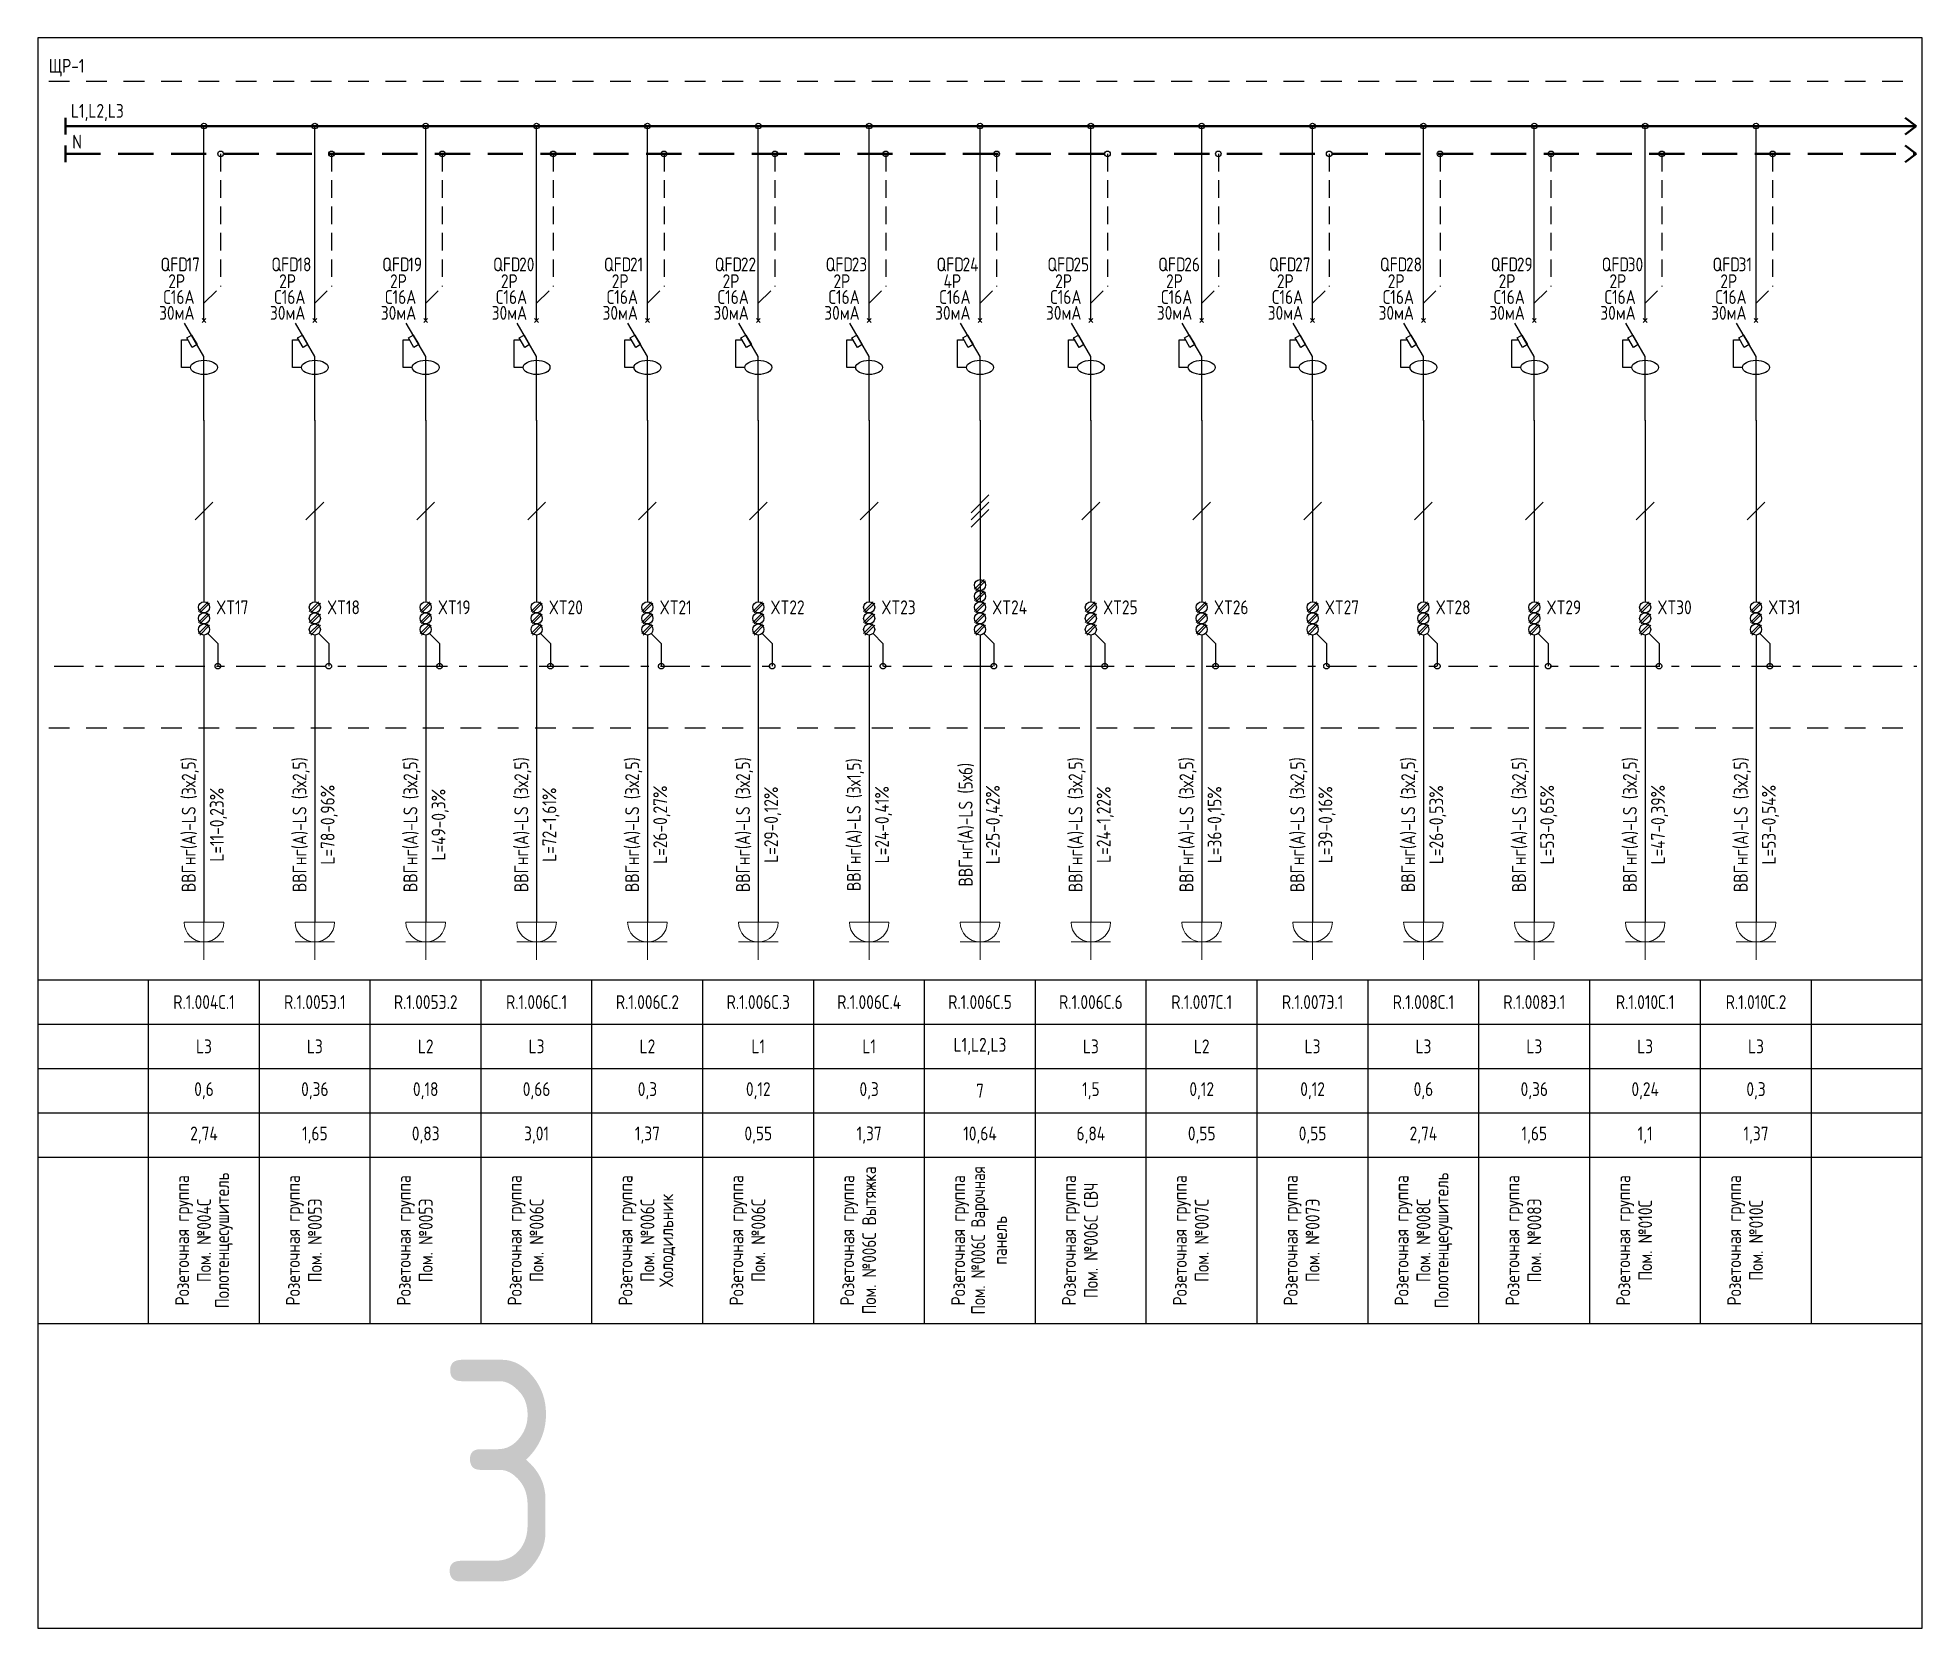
# Model space of a CAD drawing. Header units: millimetres. Extents: x -559267 to 5835, y 0 to 209897.
# Drawn here: x 735 to 1075, y 1291 to 1578 of the extents above; entities that cross this region are included whole.
import ezdxf
from ezdxf.enums import TextEntityAlignment as Align

# ---------------------------------------------------------------- set-up
doc = ezdxf.new("R2010")
doc.units = ezdxf.units.MM
for name, pattern in [('CENTER2', [28.575, 19.05, -3.175, 3.175, -3.175]), ('HIDDEN2', [4.7625, 3.175, -1.5875]), ('JIS_02_0.7', [1.35, 0.75, -0.6]), ('Штрихштриховая', [10.936111, 5.291667, -2.116667, 1.411111, -2.116667])]:
    doc.linetypes.add(name, pattern=pattern)
for name, color, linetype in [('SX_BLOCKS', 7, 'Continuous'), ('SX_BOUND', 7, 'JIS_02_0.7'), ('SX_LINES', 7, 'Continuous'), ('SX_PE', 3, 'CENTER2'), ('SX_TABLE', 7, 'Continuous'), ('SX_TEXT', 7, 'Continuous')]:
    doc.layers.add(name, color=color, linetype=linetype)
doc.layers.add('Таблицы', color=7, linetype='Continuous', lineweight=13)
doc.styles.add('SX_GOST', font='GOST2304A_0.ttf')
doc.styles.add('UNC_A', font='GOST2304A_0.ttf')
doc.styles.add('Unecom', font='GOST2304A_0.ttf', dxfattribs={"height": 2.5})

msp = doc.modelspace()

# ---------------------------------------------------------------- texts
at = {"layer": 'Defpoints', "color": 6, "insert": (807.02, 1339.31), "char_height": 40, "attachment_point": 1, "style": 'Unecom'}
msp.add_mtext_dynamic_manual_height_columns('3', width=99.9205, gutter_width=12.5, heights=[0], dxfattribs=at)
at = {"layer": 'SX_TEXT', "style": 'SX_GOST'}
msp.add_text('ЩР-1', height=2.5, dxfattribs=at).set_placement((737, 1571.66))

# ---------------------------------------------------------------- blocks, each defined once
blk = doc.blocks.new('SX_TCOL')
for p, q in [((-10, 62), (10, 62)), ((10, 0), (10, 62)), ((-10, 54), (10, 54)), ((-10, 46), (10, 46)), ((-10, 38), (10, 38)), ((-10, 30), (10, 30)), ((-10, 0), (10, 0))]:
    blk.add_line(p, q)
at = {"style": 'SX_GOST'}
for tag, p in [('CAB1', (-2.6, 90)), ('CAB2', (2.6, 90)), ('NAME1', (-3.6, 15)), ('NAME2', (0, 15)), ('NAME3', (3.6, 15))]:
    blk.add_attdef(tag, text='', height=2.5, rotation=90, dxfattribs=at).set_placement(p, align=Align.MIDDLE)
for tag, p in [('LINE', (0, 58)), ('PH', (0, 50)), ('POW', (0, 42)), ('CUR', (0, 34))]:
    blk.add_attdef(tag, text='', height=2.5, dxfattribs=at).set_placement(p, align=Align.MIDDLE)
blk = doc.blocks.new('*U418')
at = {"lineweight": 40}
for p, q in [((333.89, 0), (331.89, 1.5)), ((333.89, 0), (331.89, -1.5)), ((333.89, -5), (331.89, -3.5)), ((333.89, -5), (331.89, -6.5))]:
    blk.add_line(p, q, dxfattribs=at)
at = {"linetype": 'ByBlock', "lineweight": 40}
for points in [[(0, 1.5), (0, -1.5)], [(0, 0), (333.89, 0)], [(0, -3.5), (0, -6.5)]]:
    blk.add_lwpolyline(points, dxfattribs=at)
at = {"color": 4, "linetype": 'HIDDEN2', "lineweight": 40, "ltscale": 2}
blk.add_lwpolyline([(0, -5), (333.89, -5)], dxfattribs=at)
at = {"insert": (1.24, -1.57), "char_height": 2.5, "attachment_point": 1, "style": 'UNC_A'}
blk.add_mtext_dynamic_manual_height_columns('N', width=3.8436, gutter_width=12.5, heights=[0], dxfattribs=at)
at = {"style": 'UNC_A'}
blk.add_attdef('ЛИНИЯ', (1, 1.5), '', height=2.5, dxfattribs=at)
blk = doc.blocks.new('*U429')
for p, q in [((0, -36.27), (0, -1.19)), ((0, -42.79), (-3.51, -36.72)), ((-0.35, -36.62), (0.35, -35.91)), ((0.35, -36.62), (-0.35, -35.91)), ((-4.05, -44.73), (-4.05, -39.76)), ((-4.05, -39.76), (-2.91, -39.76)), ((0, -54.31), (0, -42.79)), ((-2.42, -44.73), (-4.05, -44.73))]:
    blk.add_line(p, q)
at = {"color": 4, "linetype": 'HIDDEN2'}
for p in [(3, -6.19), (0, -33.16)]:
    blk.add_line(p, (3, -30.16), dxfattribs=at)
blk.add_lwpolyline([(-2.12, -41.12), (-3.12, -39.39), (-2.25, -38.89), (-1.25, -40.62)], close=True)
for centre in [(0, -1.19), (3, -6.19)]:
    blk.add_circle(centre, 0.5)
blk.add_ellipse((0, -44.73), major_axis=(-2.42, 0), ratio=0.530622)
at = {"insert": (-7.85, -24.9), "char_height": 2.5, "attachment_point": 1, "style": 'Unecom'}
blk.add_mtext_dynamic_manual_height_columns('\\pxql;QFD', width=5.7065, gutter_width=12.5, heights=[4.37], dxfattribs=at)
at = {"style": 'Unecom'}
blk.add_attdef('N', (-3.15, -27.4), '', height=2.5, dxfattribs=at)
for tag, p in [('P', (-3.4, -30.43)), ('МА', (-1.71, -36.14)), ('A', (-1.7, -33.28))]:
    blk.add_attdef(tag, text='', height=2.5, dxfattribs=at).set_placement(p, align=Align.RIGHT)
blk = doc.blocks.new('XT')
at = {"color": 32, "true_color": 0xcd6928}
for p, q in [((0.75, 0), (-1, -1.75)), ((1, -0.25), (-0.75, -2))]:
    blk.add_line(p, q, dxfattribs=at)
at = {"color": 5}
for p, q in [((0.75, -2), (-1, -3.75)), ((1, -2.25), (-0.75, -4))]:
    blk.add_line(p, q, dxfattribs=at)
at = {"color": 32, "true_color": 0xcd6928}
blk.add_circle((0, -1), 1, dxfattribs=at)
at = {"color": 5}
blk.add_circle((0, -3), 1, dxfattribs=at)
at = {"style": 'UNC_A'}
blk.add_attdef('1', (1.75, 0.11), '', height=2.5, dxfattribs=at)
blk = doc.blocks.new('SX_XTPE')
at = {"color": 3}
for p, q in [((0.753, 1.003), (-1.003, -0.753)), ((1.003, 0.753), (-0.753, -1.003))]:
    blk.add_line(p, q, dxfattribs=at)
blk.add_circle((0, 0), 1, dxfattribs=at)
blk = doc.blocks.new('Розетка1')
at = {"layer": 'Таблицы', "color": 1}
for p, q in [((-83.5, 83.5), (83.5, 83.5)), ((0, 0), (0, 158.3)), ((-83.5, 0), (83.5, 0))]:
    blk.add_line(p, q, dxfattribs=at)
blk.add_arc((0, 0), 83.5, 0, 180, dxfattribs=at)
blk.add_arc((0, 0), 83.5, 0, 180, dxfattribs=at)
blk = doc.blocks.new('SX_XT3')
at = {"color": 32, "true_color": 0xcd6928}
for p, q in [((0.7533, 4.0033), (-1.0033, 2.2467)), ((1.0033, 3.7533), (-0.7533, 1.9967)), ((0.7533, 2.0033), (-1.0033, 0.2467)), ((1.0033, 1.7533), (-0.7533, -0.0033))]:
    blk.add_line(p, q, dxfattribs=at)
for centre in [(0, 3), (0, 1)]:
    blk.add_circle(centre, 1, dxfattribs=at)

# ---------------------------------------------------------------- linework, layer by layer
at = {"color": 3, "linetype": 'Штрихштриховая'}
msp.add_line((738, 1464.59), (1074, 1464.59), dxfattribs=at)
at = {"color": 6}
msp.add_lwpolyline([(1075, 1577.99), (735, 1577.99), (735, 1290.99), (1075, 1290.99), (1075, 1577.99)], dxfattribs=at)
at = {"layer": 'SX_BOUND', "ltscale": 5}
for p, q in [((737, 1570.16), (1073, 1570.16)), ((737, 1453.49), (1073, 1453.49))]:
    msp.add_line(p, q, dxfattribs=at)
at = {"layer": 'SX_LINES'}
for p, q in [((765, 1508.95), (765, 1476.21)), ((785, 1508.95), (785, 1476.21)), ((805, 1508.95), (805, 1476.21)), ((825, 1508.95), (825, 1476.21)), ((845, 1508.95), (845, 1476.21)), ((865, 1508.95), (865, 1476.21)), ((885, 1508.95), (885, 1476.21)), ((905, 1508.95), (905, 1476.21)), ((925, 1508.95), (925, 1476.21)), ((945, 1508.95), (945, 1476.21)), ((965, 1508.95), (965, 1476.21)), ((985, 1508.95), (985, 1476.21)), ((1005, 1508.95), (1005, 1476.21)), ((1025, 1508.95), (1025, 1476.21)), ((1045, 1508.95), (1045, 1476.21)), ((763.4, 1490.98), (766.6, 1494.18)), ((783.4, 1490.98), (786.6, 1494.18)), ((803.4, 1490.98), (806.6, 1494.18)), ((823.4, 1490.98), (826.6, 1494.18)), ((843.4, 1490.98), (846.6, 1494.18)), ((863.4, 1490.98), (866.6, 1494.18)), ((883.4, 1490.98), (886.6, 1494.18)), ((903.4, 1492.28), (906.6, 1495.48)), ((903.4, 1490.98), (906.6, 1494.18)), ((903.4, 1489.68), (906.6, 1492.88)), ((923.4, 1490.98), (926.6, 1494.18)), ((943.4, 1490.98), (946.6, 1494.18)), ((963.4, 1490.98), (966.6, 1494.18)), ((983.4, 1490.98), (986.6, 1494.18)), ((1003.4, 1490.98), (1006.6, 1494.18)), ((1023.4, 1490.98), (1026.6, 1494.18)), ((1043.4, 1490.98), (1046.6, 1494.18)), ((765, 1470.21), (765, 1418.4)), ((785, 1470.21), (785, 1418.4)), ((805, 1470.21), (805, 1418.4)), ((825, 1470.21), (825, 1418.4)), ((845, 1470.21), (845, 1418.4)), ((865, 1470.21), (865, 1418.4)), ((885, 1470.21), (885, 1418.4)), ((905, 1470.21), (905, 1418.4)), ((925, 1470.21), (925, 1418.4)), ((945, 1470.21), (945, 1418.4)), ((965, 1470.21), (965, 1418.4)), ((985, 1470.21), (985, 1418.4)), ((1005, 1470.21), (1005, 1418.4)), ((1025, 1470.21), (1025, 1418.4)), ((1045, 1470.21), (1045, 1418.4))]:
    msp.add_line(p, q, dxfattribs=at)
at = {"layer": 'SX_PE'}
for p, q in [((765.7, 1470.51), (767.5, 1468.71)), ((785.7, 1470.51), (787.5, 1468.71)), ((805.7, 1470.51), (807.5, 1468.71)), ((825.7, 1470.51), (827.5, 1468.71)), ((845.7, 1470.51), (847.5, 1468.71)), ((865.7, 1470.51), (867.5, 1468.71)), ((885.7, 1470.51), (887.5, 1468.71)), ((905.7, 1470.51), (907.5, 1468.71)), ((925.7, 1470.51), (927.5, 1468.71)), ((945.7, 1470.51), (947.5, 1468.71)), ((965.7, 1470.51), (967.5, 1468.71)), ((985.7, 1470.51), (987.5, 1468.71)), ((1005.7, 1470.51), (1007.5, 1468.71)), ((1025.7, 1470.51), (1027.5, 1468.71)), ((1045.7, 1470.51), (1047.5, 1468.71)), ((767.5, 1468.71), (767.5, 1464.59)), ((787.5, 1468.71), (787.5, 1464.59)), ((807.5, 1468.71), (807.5, 1464.59)), ((827.5, 1468.71), (827.5, 1464.59)), ((847.5, 1468.71), (847.5, 1464.59)), ((867.5, 1468.71), (867.5, 1464.59)), ((887.5, 1468.71), (887.5, 1464.59)), ((907.5, 1468.71), (907.5, 1464.59)), ((927.5, 1468.71), (927.5, 1464.59)), ((947.5, 1468.71), (947.5, 1464.59)), ((967.5, 1468.71), (967.5, 1464.59)), ((987.5, 1468.71), (987.5, 1464.59)), ((1007.5, 1468.71), (1007.5, 1464.59)), ((1027.5, 1468.71), (1027.5, 1464.59)), ((1047.5, 1468.71), (1047.5, 1464.59))]:
    msp.add_line(p, q, dxfattribs=at)
for centre in [(767.5, 1464.59), (787.5, 1464.59), (807.5, 1464.59), (827.5, 1464.59), (847.5, 1464.59), (867.5, 1464.59), (887.5, 1464.59), (907.5, 1464.59), (927.5, 1464.59), (947.5, 1464.59), (967.5, 1464.59), (987.5, 1464.59), (1007.5, 1464.59), (1027.5, 1464.59), (1047.5, 1464.59)]:
    msp.add_circle(centre, 0.5, dxfattribs=at)

# ---------------------------------------------------------------- block references
at = {"layer": 'SX_BLOCKS'}
for p, values in [((765, 1563.23), {'N': '17', 'P': '2P', 'A': 'С16А', 'МА': '30мА'}), ((785, 1563.23), {'N': '18', 'P': '2P', 'A': 'С16А', 'МА': '30мА'}), ((805, 1563.23), {'N': '19', 'P': '2P', 'A': 'С16А', 'МА': '30мА'}), ((825, 1563.23), {'N': '20', 'P': '2P', 'A': 'С16А', 'МА': '30мА'}), ((845, 1563.23), {'N': '21', 'P': '2P', 'A': 'С16А', 'МА': '30мА'}), ((865, 1563.23), {'N': '22', 'P': '2P', 'A': 'С16А', 'МА': '30мА'}), ((885, 1563.23), {'N': '23', 'P': '2P', 'A': 'С16А', 'МА': '30мА'}), ((905, 1563.23), {'N': '24', 'P': '4P', 'A': 'С16А', 'МА': '30мА'}), ((925, 1563.23), {'N': '25', 'P': '2P', 'A': 'С16А', 'МА': '30мА'}), ((945, 1563.23), {'N': '26', 'P': '2P', 'A': 'С16А', 'МА': '30мА'}), ((965, 1563.23), {'N': '27', 'P': '2P', 'A': 'С16А', 'МА': '30мА'}), ((985, 1563.23), {'N': '28', 'P': '2P', 'A': 'С16А', 'МА': '30мА'}), ((1005, 1563.23), {'N': '29', 'P': '2P', 'A': 'С16А', 'МА': '30мА'}), ((1025, 1563.23), {'N': '30', 'P': '2P', 'A': 'С16А', 'МА': '30мА'}), ((1045, 1563.23), {'N': '31', 'P': '2P', 'A': 'С16А', 'МА': '30мА'})]:
    msp.add_blockref('*U429', p, dxfattribs=at).add_auto_attribs(values)
for name, p in [('SX_XT3', (905, 1476.21)), ('SX_XTPE', (765, 1471.21)), ('SX_XTPE', (785, 1471.21)), ('SX_XTPE', (805, 1471.21)), ('SX_XTPE', (825, 1471.21)), ('SX_XTPE', (845, 1471.21)), ('SX_XTPE', (865, 1471.21)), ('SX_XTPE', (885, 1471.21)), ('SX_XTPE', (905, 1471.21)), ('SX_XTPE', (925, 1471.21)), ('SX_XTPE', (945, 1471.21)), ('SX_XTPE', (965, 1471.21)), ('SX_XTPE', (985, 1471.21)), ('SX_XTPE', (1005, 1471.21)), ('SX_XTPE', (1025, 1471.21)), ('SX_XTPE', (1045, 1471.21))]:
    msp.add_blockref(name, p, dxfattribs=at)
ref = msp.add_blockref('XT', (765, 1476.21), dxfattribs=at)
ref.add_attrib('1', 'XT17', (767.2, 1473.96), dxfattribs={"layer": '0', "height": 2.5, "style": 'UNC_A'})
ref = msp.add_blockref('XT', (785, 1476.21), dxfattribs=at)
ref.add_attrib('1', 'XT18', (787.2, 1473.96), dxfattribs={"layer": '0', "height": 2.5, "style": 'UNC_A'})
ref = msp.add_blockref('XT', (805, 1476.21), dxfattribs=at)
ref.add_attrib('1', 'XT19', (807.2, 1473.96), dxfattribs={"layer": '0', "height": 2.5, "style": 'UNC_A'})
ref = msp.add_blockref('XT', (825, 1476.21), dxfattribs=at)
ref.add_attrib('1', 'XT20', (827.2, 1473.96), dxfattribs={"layer": '0', "height": 2.5, "style": 'UNC_A'})
ref = msp.add_blockref('XT', (845, 1476.21), dxfattribs=at)
ref.add_attrib('1', 'XT21', (847.2, 1473.96), dxfattribs={"layer": '0', "height": 2.5, "style": 'UNC_A'})
ref = msp.add_blockref('XT', (865, 1476.21), dxfattribs=at)
ref.add_attrib('1', 'XT22', (867.2, 1473.96), dxfattribs={"layer": '0', "height": 2.5, "style": 'UNC_A'})
ref = msp.add_blockref('XT', (885, 1476.21), dxfattribs=at)
ref.add_attrib('1', 'XT23', (887.2, 1473.96), dxfattribs={"layer": '0', "height": 2.5, "style": 'UNC_A'})
ref = msp.add_blockref('XT', (905, 1476.21), dxfattribs=at)
ref.add_attrib('1', 'XT24', (907.2, 1473.96), dxfattribs={"layer": '0', "height": 2.5, "style": 'UNC_A'})
ref = msp.add_blockref('XT', (925, 1476.21), dxfattribs=at)
ref.add_attrib('1', 'XT25', (927.2, 1473.96), dxfattribs={"layer": '0', "height": 2.5, "style": 'UNC_A'})
ref = msp.add_blockref('XT', (945, 1476.21), dxfattribs=at)
ref.add_attrib('1', 'XT26', (947.2, 1473.96), dxfattribs={"layer": '0', "height": 2.5, "style": 'UNC_A'})
ref = msp.add_blockref('XT', (965, 1476.21), dxfattribs=at)
ref.add_attrib('1', 'XT27', (967.2, 1473.96), dxfattribs={"layer": '0', "height": 2.5, "style": 'UNC_A'})
ref = msp.add_blockref('XT', (985, 1476.21), dxfattribs=at)
ref.add_attrib('1', 'XT28', (987.2, 1473.96), dxfattribs={"layer": '0', "height": 2.5, "style": 'UNC_A'})
ref = msp.add_blockref('XT', (1005, 1476.21), dxfattribs=at)
ref.add_attrib('1', 'XT29', (1007.2, 1473.96), dxfattribs={"layer": '0', "height": 2.5, "style": 'UNC_A'})
ref = msp.add_blockref('XT', (1025, 1476.21), dxfattribs=at)
ref.add_attrib('1', 'XT30', (1027.2, 1473.96), dxfattribs={"layer": '0', "height": 2.5, "style": 'UNC_A'})
ref = msp.add_blockref('XT', (1045, 1476.21), dxfattribs=at)
ref.add_attrib('1', 'XT31', (1047.2, 1473.96), dxfattribs={"layer": '0', "height": 2.5, "style": 'UNC_A'})
at = {"layer": 'SX_BLOCKS', "xscale": 0.042788, "yscale": 0.042788, "zscale": 0.042788, "rotation": 180}
for p in [(765, 1418.4), (785, 1418.4), (805, 1418.4), (825, 1418.4), (845, 1418.4), (865, 1418.4), (885, 1418.4), (905, 1418.4), (925, 1418.4), (945, 1418.4), (965, 1418.4), (985, 1418.4), (1005, 1418.4), (1025, 1418.4), (1045, 1418.4)]:
    msp.add_blockref('Розетка1', p, dxfattribs=at)
at = {"layer": 'SX_LINES'}
msp.add_blockref('*U418', (740, 1562.04), dxfattribs=at).add_auto_attribs({'ЛИНИЯ': 'L1,L2,L3'})
at = {"layer": 'SX_TABLE'}
for p, values in [((765, 1345.99), {'NAME1': 'Розеточная группа', 'NAME2': 'Пом. №004С', 'NAME3': 'Полотенцесушитель', 'CUR': '2,74', 'POW': '0,6', 'PH': 'L3', 'LINE': 'R.1.004С.1', 'CAB1': 'ВВГнг(А)-LS (3х2,5)', 'CAB2': 'L=11-0,23%'}), ((785, 1345.99), {'NAME1': 'Розеточная группа', 'NAME2': 'Пом. №005Э', 'CUR': '1,65', 'POW': '0,36', 'PH': 'L3', 'LINE': 'R.1.005Э.1', 'CAB1': 'ВВГнг(А)-LS (3х2,5)', 'CAB2': 'L=78-0,96%'}), ((805, 1345.99), {'NAME1': 'Розеточная группа', 'NAME2': 'Пом. №005Э', 'CUR': '0,83', 'POW': '0,18', 'PH': 'L2', 'LINE': 'R.1.005Э.2', 'CAB1': 'ВВГнг(А)-LS (3х2,5)', 'CAB2': 'L=49-0,3%'}), ((825, 1345.99), {'NAME1': 'Розеточная группа', 'NAME2': 'Пом. №006С', 'CUR': '3,01', 'POW': '0,66', 'PH': 'L3', 'LINE': 'R.1.006С.1', 'CAB1': 'ВВГнг(А)-LS (3х2,5)', 'CAB2': 'L=72-1,61%'}), ((845, 1345.99), {'NAME1': 'Розеточная группа', 'NAME2': 'Пом. №006С', 'NAME3': 'Холодильник', 'CUR': '1,37', 'POW': '0,3', 'PH': 'L2', 'LINE': 'R.1.006С.2', 'CAB1': 'ВВГнг(А)-LS (3х2,5)', 'CAB2': 'L=26-0,27%'}), ((865, 1345.99), {'NAME1': 'Розеточная группа', 'NAME2': 'Пом. №006С', 'CUR': '0,55', 'POW': '0,12', 'PH': 'L1', 'LINE': 'R.1.006С.3', 'CAB1': 'ВВГнг(А)-LS (3х2,5)', 'CAB2': 'L=29-0,12%'}), ((925, 1345.99), {'NAME1': 'Розеточная группа', 'NAME2': 'Пом. №006С СВЧ', 'CUR': '6,84', 'POW': '1,5', 'PH': 'L3', 'LINE': 'R.1.006С.6', 'CAB1': 'ВВГнг(А)-LS (3х2,5)', 'CAB2': 'L=24-1,22%'}), ((945, 1345.99), {'NAME1': 'Розеточная группа', 'NAME2': 'Пом. №007С', 'CUR': '0,55', 'POW': '0,12', 'PH': 'L2', 'LINE': 'R.1.007С.1', 'CAB1': 'ВВГнг(А)-LS (3х2,5)', 'CAB2': 'L=36-0,15%'}), ((965, 1345.99), {'NAME1': 'Розеточная группа', 'NAME2': 'Пом. №007Э', 'CUR': '0,55', 'POW': '0,12', 'PH': 'L3', 'LINE': 'R.1.007Э.1', 'CAB1': 'ВВГнг(А)-LS (3х2,5)', 'CAB2': 'L=39-0,16%'}), ((985, 1345.99), {'NAME1': 'Розеточная группа', 'NAME2': 'Пом. №008С', 'NAME3': 'Полотенцесушитель', 'CUR': '2,74', 'POW': '0,6', 'PH': 'L3', 'LINE': 'R.1.008С.1', 'CAB1': 'ВВГнг(А)-LS (3х2,5)', 'CAB2': 'L=26-0,53%'}), ((1005, 1345.99), {'NAME1': 'Розеточная группа', 'NAME2': 'Пом. №008Э', 'CUR': '1,65', 'POW': '0,36', 'PH': 'L3', 'LINE': 'R.1.008Э.1', 'CAB1': 'ВВГнг(А)-LS (3х2,5)', 'CAB2': 'L=53-0,65%'}), ((1025, 1345.99), {'NAME1': 'Розеточная группа', 'NAME2': 'Пом. №010С', 'CUR': '1,1', 'POW': '0,24', 'PH': 'L3', 'LINE': 'R.1.010С.1', 'CAB1': 'ВВГнг(А)-LS (3х2,5)', 'CAB2': 'L=47-0,39%'}), ((1045, 1345.99), {'NAME1': 'Розеточная группа', 'NAME2': 'Пом. №010С', 'CUR': '1,37', 'POW': '0,3', 'PH': 'L3', 'LINE': 'R.1.010С.2', 'CAB1': 'ВВГнг(А)-LS (3х2,5)', 'CAB2': 'L=53-0,54%'})]:
    msp.add_blockref('SX_TCOL', p, dxfattribs=at).add_auto_attribs(values)
ref = msp.add_blockref('SX_TCOL', (885, 1345.99), dxfattribs=at)
ref.add_attrib('NAME1', 'Розеточная группа', dxfattribs={"layer": '0', "height": 2.5, "rotation": 90, "style": 'SX_GOST'}).set_placement((881.4, 1360.99), align=Align.MIDDLE)
ref.add_attrib('NAME2', 'Пом. №006С Вытяжка', dxfattribs={"layer": '0', "height": 2.5, "rotation": 90, "style": 'SX_GOST', "width": 0.984249}).set_placement((885, 1360.99), align=Align.MIDDLE)
ref.add_attrib('CUR', '1,37', dxfattribs={"layer": '0', "height": 2.5, "style": 'SX_GOST'}).set_placement((885, 1379.99), align=Align.MIDDLE)
ref.add_attrib('POW', '0,3', dxfattribs={"layer": '0', "height": 2.5, "style": 'SX_GOST'}).set_placement((885, 1387.99), align=Align.MIDDLE)
ref.add_attrib('PH', 'L1', dxfattribs={"layer": '0', "height": 2.5, "style": 'SX_GOST'}).set_placement((885, 1395.99), align=Align.MIDDLE)
ref.add_attrib('LINE', 'R.1.006С.4', dxfattribs={"layer": '0', "height": 2.5, "style": 'SX_GOST'}).set_placement((885, 1403.99), align=Align.MIDDLE)
ref.add_attrib('CAB1', 'ВВГнг(А)-LS (3х1,5)', dxfattribs={"layer": '0', "height": 2.5, "rotation": 90, "style": 'SX_GOST'}).set_placement((882.4, 1435.99), align=Align.MIDDLE)
ref.add_attrib('CAB2', 'L=24-0,41%', dxfattribs={"layer": '0', "height": 2.5, "rotation": 90, "style": 'SX_GOST'}).set_placement((887.6, 1435.99), align=Align.MIDDLE)
ref = msp.add_blockref('SX_TCOL', (905, 1345.99), dxfattribs=at)
ref.add_attrib('NAME1', 'Розеточная группа', dxfattribs={"layer": '0', "height": 2.5, "rotation": 90, "style": 'SX_GOST'}).set_placement((901.4, 1360.99), align=Align.MIDDLE)
ref.add_attrib('NAME2', 'Пом. №006С Варочная', dxfattribs={"layer": '0', "height": 2.5, "rotation": 90, "style": 'SX_GOST', "width": 0.962553}).set_placement((905, 1360.99), align=Align.MIDDLE)
ref.add_attrib('NAME3', 'панель', dxfattribs={"layer": '0', "height": 2.5, "rotation": 90, "style": 'SX_GOST'}).set_placement((908.6, 1360.99), align=Align.MIDDLE)
ref.add_attrib('CUR', '10,64', dxfattribs={"layer": '0', "height": 2.5, "style": 'SX_GOST'}).set_placement((905, 1379.99), align=Align.MIDDLE)
ref.add_attrib('POW', '7', dxfattribs={"layer": '0', "height": 2.5, "style": 'SX_GOST'}).set_placement((905, 1387.99), align=Align.MIDDLE)
ref.add_attrib('PH', 'L1,L2,L3', dxfattribs={"layer": '0', "height": 2.5, "style": 'SX_GOST'}).set_placement((905, 1395.99), align=Align.MIDDLE)
ref.add_attrib('LINE', 'R.1.006С.5', dxfattribs={"layer": '0', "height": 2.5, "style": 'SX_GOST'}).set_placement((905, 1403.99), align=Align.MIDDLE)
ref.add_attrib('CAB1', 'ВВГнг(А)-LS (5х6)', dxfattribs={"layer": '0', "height": 2.5, "rotation": 90, "style": 'SX_GOST'}).set_placement((902.4, 1435.99), align=Align.MIDDLE)
ref.add_attrib('CAB2', 'L=25-0,42%', dxfattribs={"layer": '0', "height": 2.5, "rotation": 90, "style": 'SX_GOST'}).set_placement((907.6, 1435.99), align=Align.MIDDLE)
for p in [(745, 1345.99), (1065, 1345.99)]:
    msp.add_blockref('SX_TCOL', p, dxfattribs=at)

msp.set_redraw_order([(e.dxf.handle, doc.entitydb.next_handle()) for e in msp.query("TEXT MTEXT ATTDEF DIMENSION ARC_DIMENSION")])  # texts and dimensions are drawn at this point

doc.saveas('drawing.dxf')
